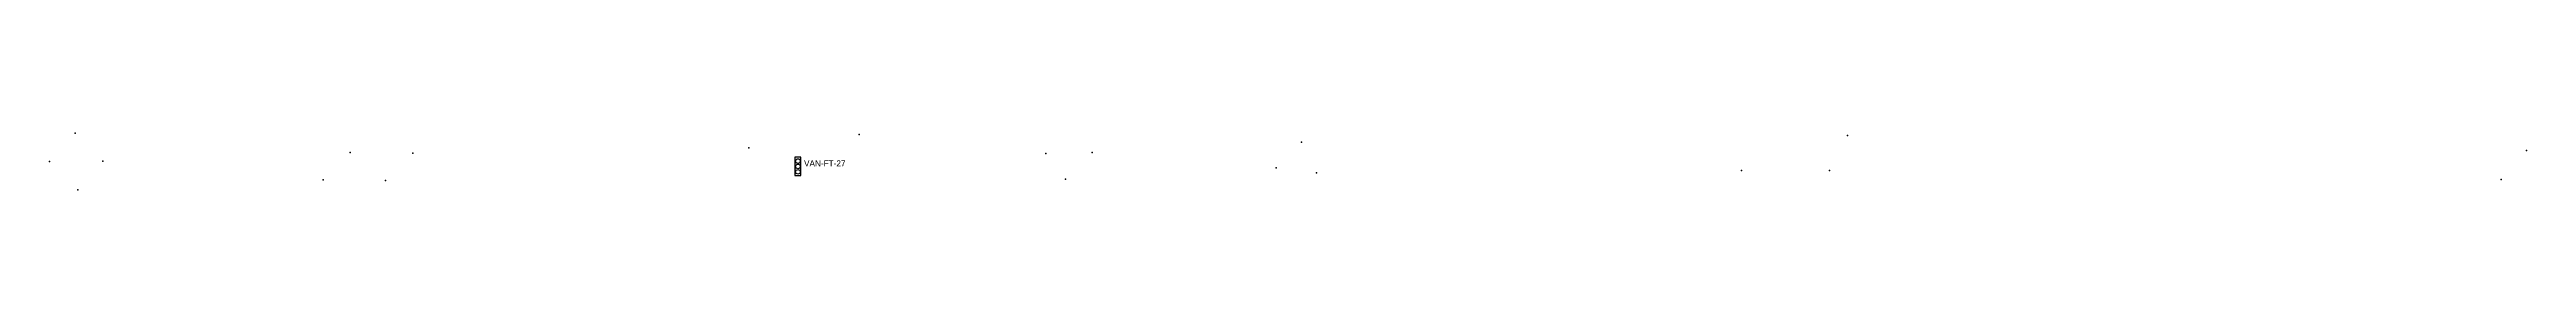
# Model space of a CAD drawing. Header units: inches. Extents: x 486474 to 494239, y 5455982 to 5460069.
# Drawn here: x 490790 to 491598, y 5458055 to 5458073 of the extents above; entities that cross this region are included whole.
import ezdxf

# ---------------------------------------------------------------- set-up
doc = ezdxf.new("R2010")
doc.units = ezdxf.units.IN
doc.header["$MEASUREMENT"] = 0
doc.layers.add('Parking Meters', color=10, linetype='Continuous')
doc.layers.add('Traffic Signals', color=10, linetype='Continuous')

msp = doc.modelspace()

# ---------------------------------------------------------------- texts
at = {"layer": 'Traffic Signals', "color": 1}
msp.add_text('VAN-FT-27', height=2, dxfattribs=at).set_placement((491035.77, 5458062.24))

# ---------------------------------------------------------------- linework, layer by layer
at = {"layer": 'Parking Meters', "color": 7}
for p in [(490798.02, 5458073.02), (490798.02, 5458073.02), (490887.72, 5458066.79), (490887.72, 5458066.79), (490908.21, 5458066.6), (490908.21, 5458066.6), (491017.74, 5458068.32), (491053.7, 5458072.62), (491129.75, 5458066.75), (491129.75, 5458066.75), (491198.06, 5458070.16), (491198.06, 5458070.16), (491376.1, 5458072.32), (491376.1, 5458072.32), (491597.56, 5458067.46), (491597.56, 5458067.46), (490789.68, 5458063.81), (490789.68, 5458063.81), (490807.08, 5458063.99), (490807.08, 5458063.99), (491114.62, 5458066.44), (491114.62, 5458066.44), (491189.76, 5458061.73), (491189.76, 5458061.73), (491202.88, 5458060.11), (491202.88, 5458060.11), (491341.58, 5458060.87), (491370.19, 5458060.93), (491370.19, 5458060.93), (490798.96, 5458054.67), (490798.96, 5458054.67), (490878.88, 5458057.92), (490878.88, 5458057.92), (490899.29, 5458057.62), (490899.29, 5458057.62), (491121.06, 5458058.11), (491121.06, 5458058.11), (491589.33, 5458058.02), (491589.33, 5458058.02)]:
    msp.add_point(p, dxfattribs=at)
at = {"layer": 'Traffic Signals', "color": 1}
msp.add_lwpolyline([(491032.77, 5458059.24), (491034.77, 5458059.24), (491034.77, 5458065.24), (491032.77, 5458065.24)], close=True, dxfattribs=at)
for centre in [(491033.77, 5458063.99), (491033.77, 5458062.24), (491033.77, 5458060.49)]:
    msp.add_circle(centre, 0.75, dxfattribs=at)

msp.set_redraw_order([(e.dxf.handle, doc.entitydb.next_handle()) for e in msp.query("TEXT MTEXT ATTDEF DIMENSION ARC_DIMENSION")])  # texts and dimensions are drawn at this point

doc.saveas('drawing.dxf')
